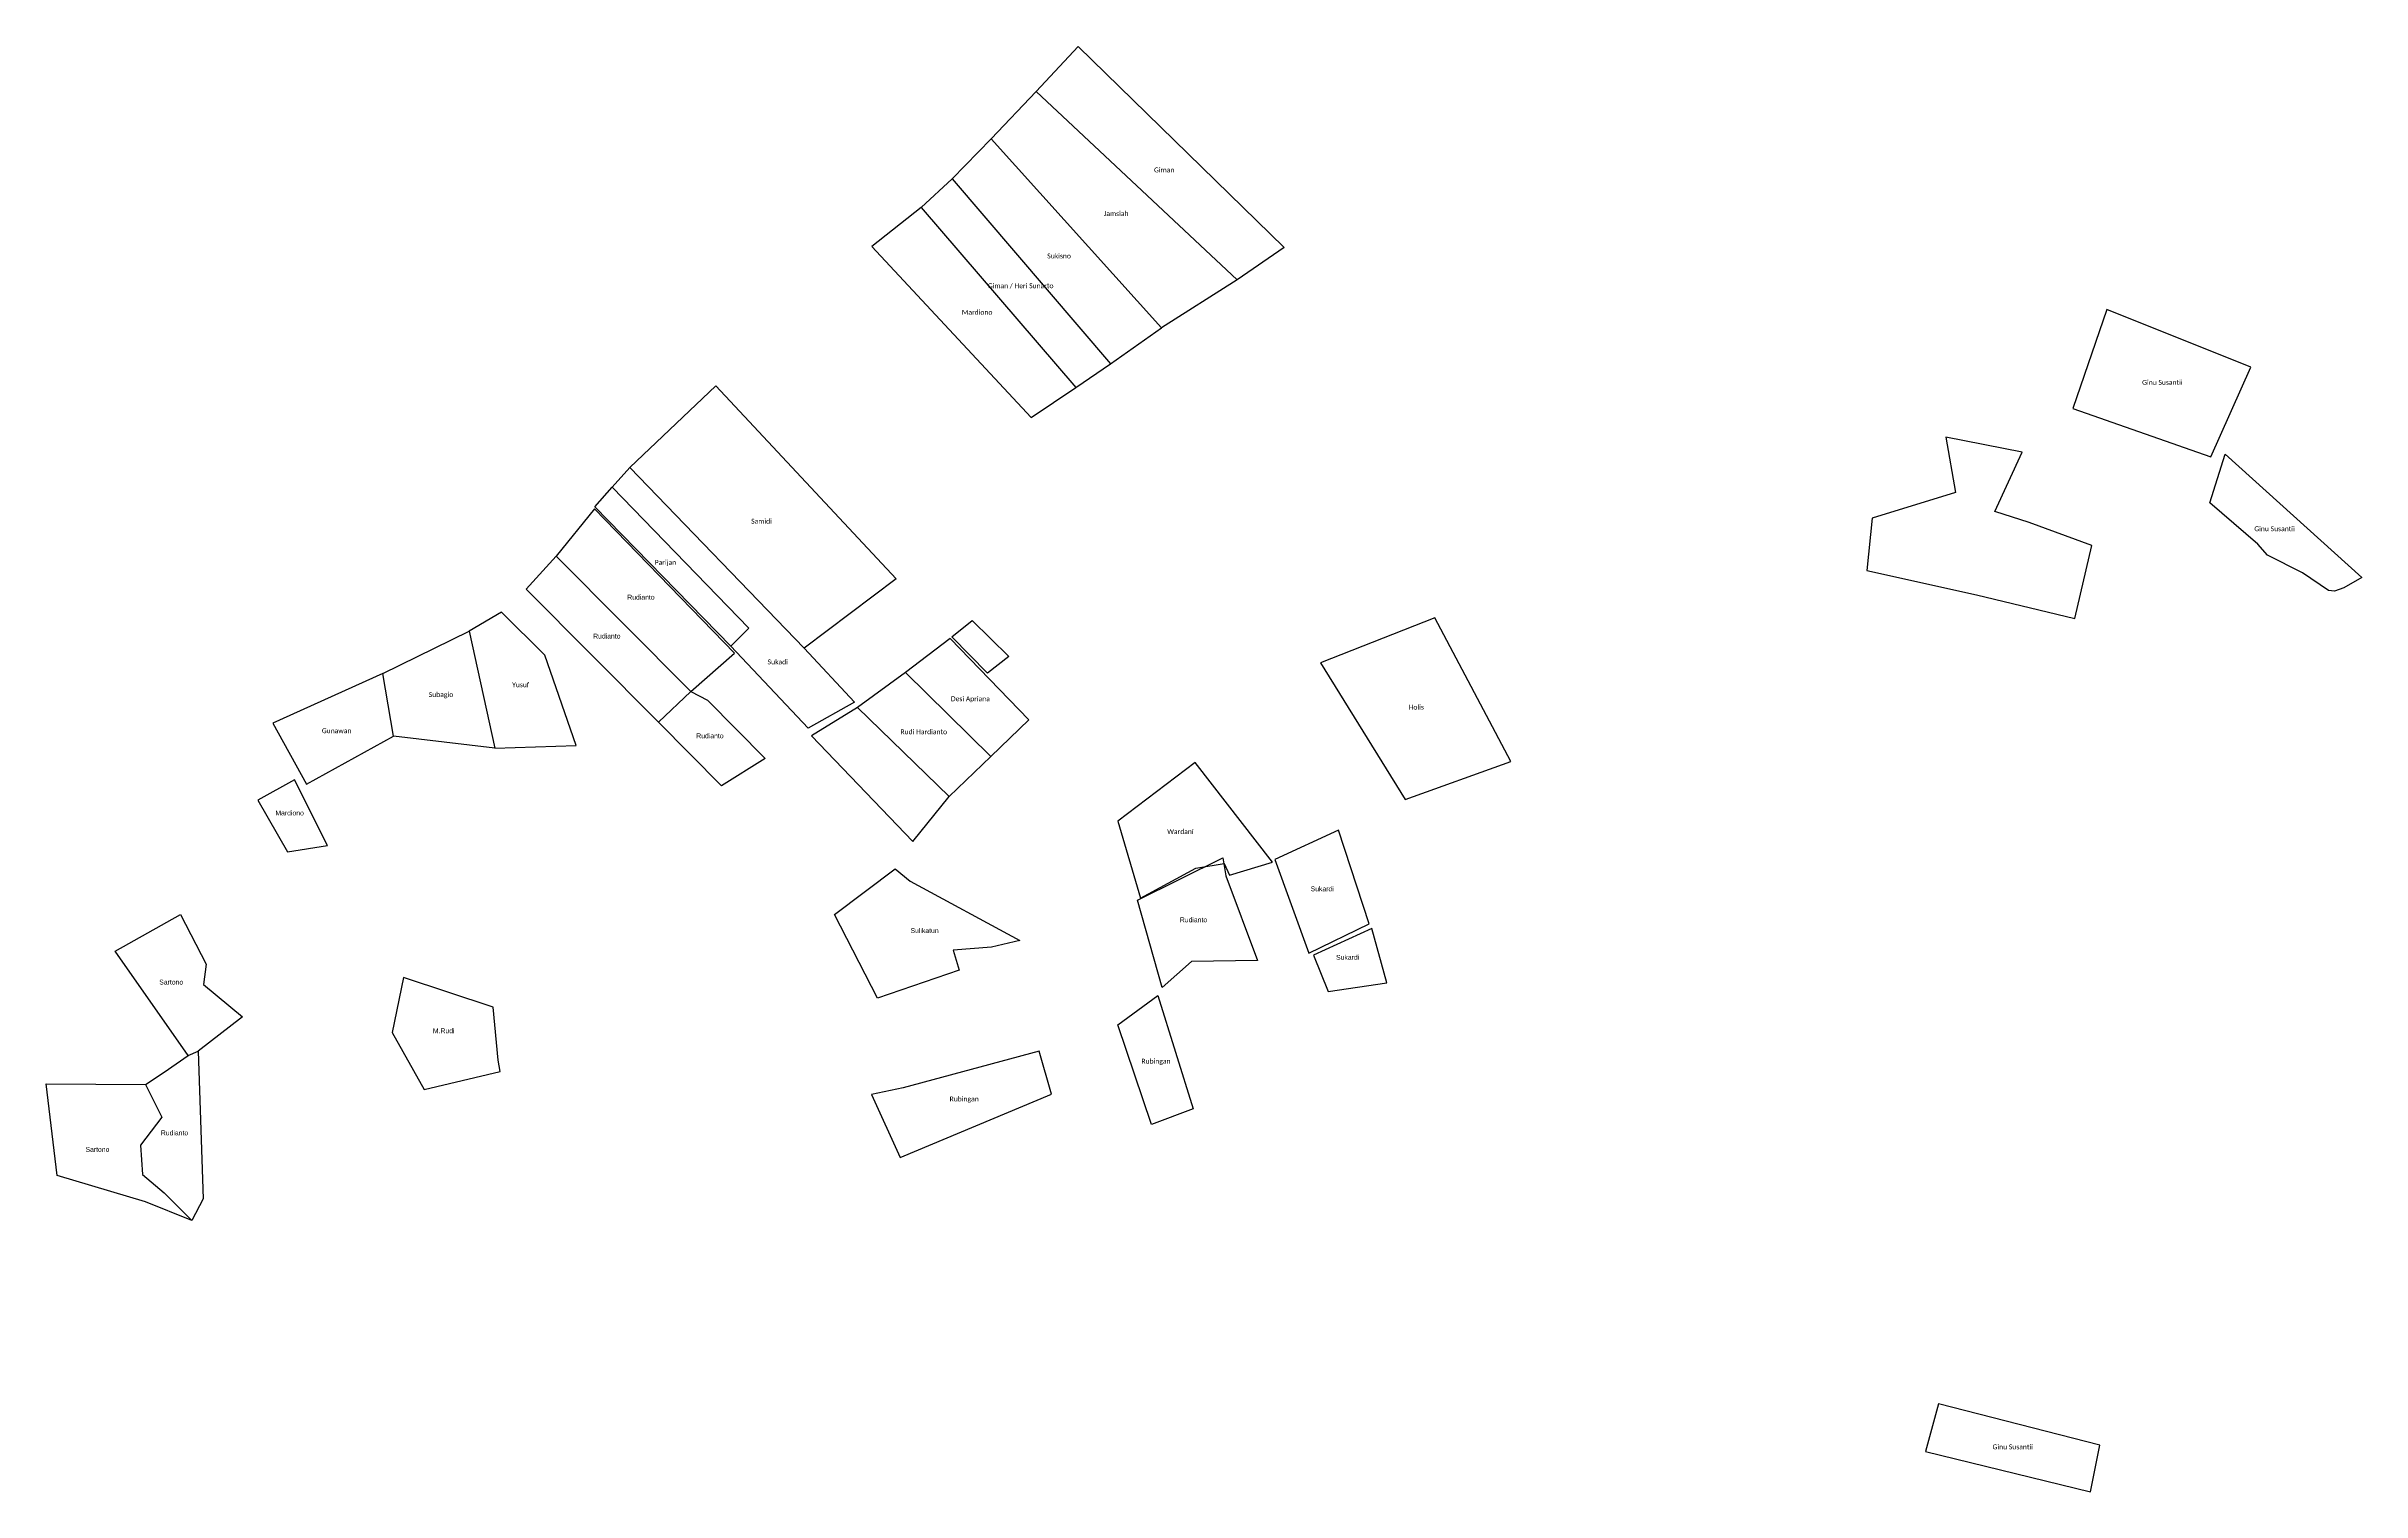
# Model space of a CAD drawing. Header units: inches. Extents: x 104547 to 109165, y 1064899 to 1067414.
# Drawn here: x 104547 to 106916, y 1065935 to 1067414 of the extents above; entities that cross this region are included whole.
import ezdxf
from ezdxf.enums import TextEntityAlignment as Align

# ---------------------------------------------------------------- set-up
doc = ezdxf.new("R2010")
doc.units = ezdxf.units.IN
doc.header["$MEASUREMENT"] = 0
for name, color, linetype in [('020100', 7, 'Continuous'), ('080201', 7, 'Continuous'), ('tn_nama', 7, 'Continuous')]:
    doc.layers.add(name, color=color, linetype=linetype)
doc.styles.add('Legend', font='calibri.ttf')
doc.styles.get("Standard").update_dxf_attribs({"font": 'arial.ttf'})

msp = doc.modelspace()

# ---------------------------------------------------------------- linework, layer by layer
at = {"layer": '020100', "color": 6, "linetype": 'Continuous'}
for points in [[(105813.5, 1067207.9), (105765.5, 1067174.9), (105559.6, 1067367.3), (105602.7, 1067413.6), (105813.5, 1067207.9)], [(105765.5, 1067174.9), (105688, 1067125.6), (105513.6, 1067319.1), (105559.6, 1067367.3)], [(105513.6, 1067319.1), (105473.7, 1067278), (105635.7, 1067089), (105688, 1067125.6)], [(105473.7, 1067278), (105442.1, 1067248.6), (105600.2, 1067064.7), (105635.7, 1067089)], [(105442.1, 1067248.6), (105391.5, 1067208.9), (105554.5, 1067034.1), (105600.2, 1067064.7)], [(106761.7, 1066993.9), (106802.7, 1067085.6), (106655.4, 1067144.5), (106620.7, 1067043.1), (106761.7, 1066993.9)], [(105416.4, 1066868.9), (105322.3, 1066798), (105143.7, 1066982.9), (105231.9, 1067066.4), (105416.4, 1066868.9)], [(106622.6, 1066828.5), (106640, 1066903.1), (106575.9, 1066926.7), (106540.7, 1066938), (106568.6, 1066998.6), (106490.6, 1067013.7), (106500.5, 1066957.2), (106415.2, 1066931.1), (106409.8, 1066877.6), (106522.1, 1066852.5), (106622.6, 1066828.5)], [(105373.7, 1066742.8), (105326.5, 1066716.2), (105247.1, 1066800.1), (105265.6, 1066818.4), (105125.8, 1066962.7), (105143.7, 1066982.9)], [(106760.6, 1066946.7), (106776.3, 1066996.4), (106916.2, 1066870.3), (106897.8, 1066859.6), (106888.3, 1066856.2), (106882.2, 1066857.2), (106855.5, 1066875.2), (106819.8, 1066893.1), (106809.8, 1066904.4), (106760.6, 1066946.7)], [(105247.1, 1066800.1), (105107.9, 1066942.5), (105125.8, 1066962.7)], [(105005.6, 1066695.7), (104902.1, 1066707.9), (104891.1, 1066772.3), (104979.4, 1066815.5)], [(105089, 1066698.5), (105056.9, 1066790.8), (105012.4, 1066834.9), (104979.4, 1066815.5), (105005.6, 1066695.7), (105089, 1066698.5)], [(105473.5, 1066809.7), (105494.1, 1066826.3), (105531.6, 1066789.4), (105510, 1066772.4), (105473.5, 1066809.7)], [(105850.5, 1066783.2), (105937.3, 1066643.1), (106045.4, 1066682.3), (105967.6, 1066829.1), (105850.5, 1066783.2)], [(105322.3, 1066798), (105373.7, 1066742.8)], [(105513.4, 1066687.1), (105552.2, 1066724.8), (105471.6, 1066808.1), (105425.8, 1066773.1)], [(104891.1, 1066772.3), (104778.5, 1066721.3), (104812.9, 1066658.9), (104902.1, 1066707.9)], [(105470.8, 1066646.3), (105513.4, 1066687.1), (105425.8, 1066773.1), (105377, 1066737.5), (105470.8, 1066646.3)], [(105377, 1066737.5), (105329.8, 1066708.4), (105433.4, 1066600.3), (105470.8, 1066646.3)], [(105643.1, 1066621.1), (105666.3, 1066542.4), (105723.2, 1066572.9), (105752, 1066577.9), (105757.6, 1066566), (105801.5, 1066579.3), (105722.5, 1066681.2), (105643.1, 1066621.1)], [(105643.3, 1066412.8), (105684.3, 1066442.9), (105720.2, 1066326.9), (105677.8, 1066311), (105643.3, 1066412.8)], [(105562.8, 1066385.9), (105423.4, 1066348.4), (105391, 1066341.5), (105420.4, 1066277.2), (105575.3, 1066342), (105562.8, 1066385.9)], [(106483.1, 1066025.3), (106469.9, 1065976.5), (106638.8, 1065935.3), (106648.3, 1065983), (106483.1, 1066025.3)]]:
    msp.add_lwpolyline(points, dxfattribs=at)
at = {"layer": '020100', "color": 5}
for points in [[(105206.3, 1066753.8), (105250.8, 1066793), (105107.6, 1066940.5), (105068.5, 1066892.3)], [(105173.3, 1066722.3), (105037.9, 1066858.4), (105068.5, 1066892.3)], [(105068.5, 1066892.3), (105206.3, 1066753.8)], [(105838.6, 1066486.1), (105900.5, 1066516.1), (105869, 1066612), (105804, 1066582), (105838.6, 1066486.1)], [(104692, 1066381.3), (104617.3, 1066488.2), (104684, 1066525.8), (104710.4, 1066474.7), (104707.7, 1066454.1), (104747.6, 1066421.1), (104702, 1066385.8)], [(105903.3, 1066511.3), (105843.4, 1066484), (105858.6, 1066447), (105918.4, 1066455.6), (105903.3, 1066511.3)], [(104692, 1066381.3), (104702, 1066385.8)], [(104702, 1066385.8), (104707.3, 1066234.9), (104695.5, 1066212.6)]]:
    msp.add_lwpolyline(points, dxfattribs=at)
for points, elevation in [([(105173.3, 1066722.3), (105206.3, 1066753.8)], 46.8), ([(105206.3, 1066753.8), (105223.5, 1066745), (105282.4, 1066685.2), (105237.6, 1066657.4), (105173.3, 1066722.3)], 46.8), ([(105786.1, 1066478.7), (105718.7, 1066477.6), (105688.6, 1066451), (105663.5, 1066540.2), (105750.8, 1066583.6), (105753.7, 1066565.2), (105786.1, 1066478.7)], 51.5), ([(105009, 1066376.6), (105004.1, 1066430.8), (104912.2, 1066461.1), (104900.5, 1066404.8), (104933.5, 1066346.6), (105011.2, 1066365), (105009, 1066376.6)], 54.6), ([(104648.2, 1066351.6), (104667.2, 1066364.4), (104692, 1066381.3)], 46.3), ([(104695.5, 1066212.6), (104648.3, 1066231.6), (104557.8, 1066258.6), (104546.7, 1066352.3), (104648.2, 1066351.6)], 46.3), ([(104648.2, 1066351.6), (104664.8, 1066318.3), (104643.1, 1066289.6), (104645.3, 1066259.7), (104667.2, 1066240.9), (104695.5, 1066212.6)], 46.3)]:
    msp.add_lwpolyline(points, dxfattribs=dict(at, elevation=elevation))
at = {"layer": '020100', "color": 5, "elevation": 45.9}
msp.add_lwpolyline([(104800.8, 1066663.5), (104763.3, 1066642.6), (104793.5, 1066589.9), (104834.3, 1066596.2)], close=True, dxfattribs=at)
at = {"layer": '020100', "color": 5}
msp.add_lwpolyline([(105415.5, 1066572.5), (105430.6, 1066559.9), (105543.1, 1066498.9), (105513.8, 1066492.1), (105474.7, 1066489.1), (105481, 1066468.7), (105397.4, 1066440.2), (105353.2, 1066525.5)], close=True, dxfattribs=at)

# ---------------------------------------------------------------- texts
at = {"layer": '080201'}
for p in [(105155.2, 1066847.7), (105120.3, 1066807.9), (105225.8, 1066705.9), (104795.7, 1066627), (105852.6, 1066549.4), (105445.8, 1066506.7), (105720.7, 1066517.7), (105878.6, 1066479.3), (104674.5, 1066454), (104953.7, 1066404.2), (104677.9, 1066299.8), (104599.3, 1066282.9)]:
    msp.add_text('-', height=1, dxfattribs=at).set_placement(p, align=Align.CENTER)
at = {"layer": 'tn_nama', "color": 6, "lineweight": 9, "style": 'Legend'}
for s, p in [('Giman', (105690.7, 1067283.2)), ('Jamsiah', (105641.6, 1067238.6)), ('Sukisno', (105583.1, 1067195.2)), ('Giman / Heri Sunarto', (105543.8, 1067164.7)), ('Mardiono', (105499.3, 1067137.6)), ('Ginu Susantii', (106712.2, 1067065.9)), ('Samidi', (105278.6, 1066923.9)), ('Ginu Susantii', (106827, 1066916.2)), ('Parijan', (105180.3, 1066881.8)), ('Sukadi', (105295.2, 1066780)), ('Subagio', (104950.6, 1066746.6)), ('Yusuf', (105032.1, 1066756.6)), ('Desi Apriana', (105492.4, 1066742.3)), ('Holis', (105948.7, 1066733.7)), ('Gunawan', (104843.8, 1066709.6)), ('Rudi Hardianto', (105444.7, 1066708.5)), ('Wardani', (105707.3, 1066606.4)), ('Rubingan', (105682.3, 1066371.6)), ('Rubingan', (105486, 1066333)), ('Ginu Susantii', (106559.1, 1065977.1))]:
    msp.add_text(s, height=5, rotation=0.0193, dxfattribs=at).set_placement(p, align=Align.BOTTOM_CENTER)
at = {"layer": 'tn_nama', "color": 5}
for s, p in [('Rudianto', (105155.2, 1066847.7)), ('Rudianto', (105120.3, 1066807.9)), ('Rudianto', (105225.8, 1066705.9)), ('Mardiono', (104795.7, 1066627)), ('Sukardi', (105852.4, 1066549.4)), ('Sulikatun', (105445.5, 1066506.7)), ('Rudianto', (105720.7, 1066517.7)), ('Sukardi', (105878.4, 1066479.3)), ('Sartono', (104674.5, 1066454)), ('M.Rudi', (104953.4, 1066404.2)), ('Rudianto', (104677.9, 1066299.8)), ('Sartono', (104599, 1066282.9))]:
    msp.add_text(s, height=5, dxfattribs=at).set_placement(p, align=Align.CENTER)

doc.saveas('drawing.dxf')
